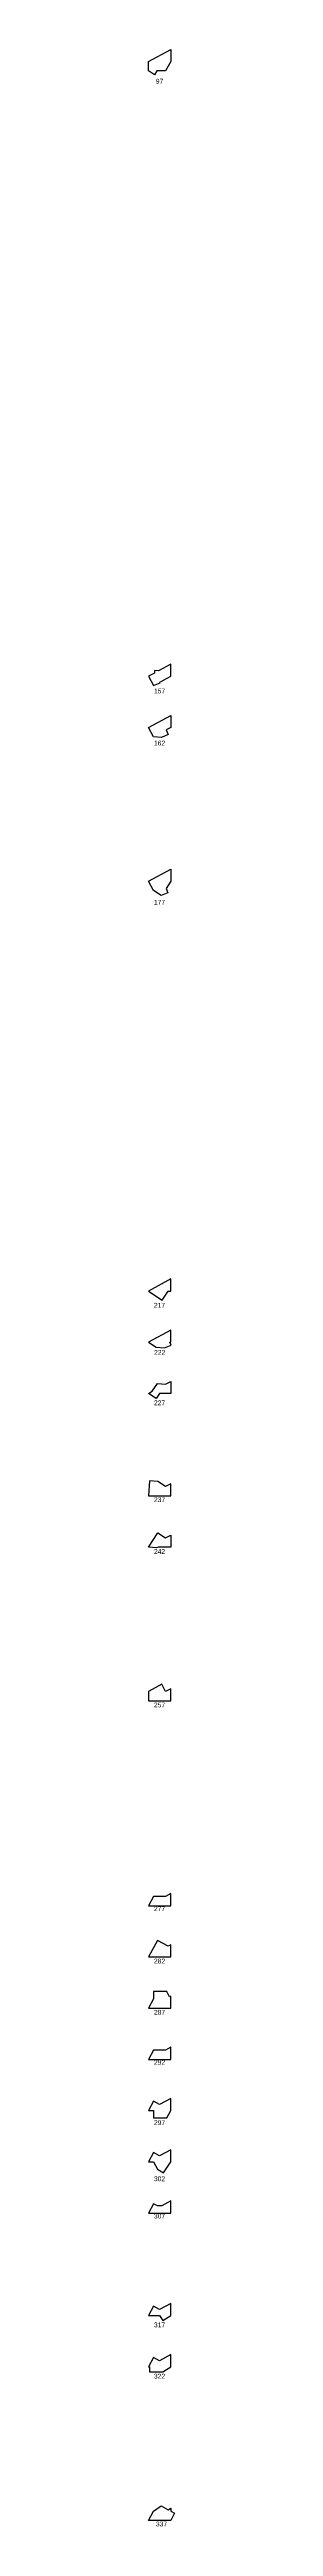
# Model space of a CAD drawing. Header units: millimetres. Extents: x 122552 to 2943733, y -2581954 to 22549.
# Drawn here: x 1321099 to 1334722, y -2532303 to -1243717 of the extents above; entities that cross this region are included whole.
import ezdxf
from ezdxf.enums import TextEntityAlignment as Align

# ---------------------------------------------------------------- set-up
doc = ezdxf.new("R2010")
doc.units = ezdxf.units.MM
doc.styles.add('Arial', font='arial_0.ttf')

msp = doc.modelspace()

# ---------------------------------------------------------------- linework, layer by layer
for points in [[(1324245, -1256908), (1321099, -1254863), (1321099, -1250006), (1332686, -1243717), (1332686, -1250006), (1330050, -1254863), (1325574, -1254863)], [(1324357, -1566805), (1324256, -1568076), (1321099, -1569790), (1323735, -1574647), (1327164, -1573124), (1327043, -1572852), (1332686, -1569790), (1332686, -1563501), (1326313, -1566960)], [(1331420, -1600110), (1327991, -1601634), (1323735, -1601296), (1321099, -1596438), (1332686, -1590150), (1332686, -1596438), (1330352, -1597705)], [(1331237, -1682366), (1327808, -1683889), (1323735, -1681242), (1321099, -1676384), (1332686, -1670096), (1332686, -1676384), (1330247, -1680137)], [(1328318, -1894266), (1331368, -1889574), (1332686, -1889574), (1332686, -1883285), (1321099, -1889574)], [(1332686, -1909934), (1321099, -1916222), (1325172, -1918870), (1329428, -1919207), (1332857, -1917684), (1332208, -1916222), (1332686, -1916222)], [(1321099, -1942871), (1323135, -1941766), (1325794, -1937676), (1330050, -1938013), (1332686, -1936583), (1332686, -1942871), (1326892, -1942871), (1325172, -1945518)], [(1321721, -1988326), (1321099, -1996168), (1332686, -1996168), (1332686, -1989880), (1330050, -1991311), (1325977, -1988663)], [(1330050, -2017959), (1332686, -2016529), (1332686, -2022817), (1326115, -2022817), (1325355, -2023155), (1321099, -2022817), (1325977, -2015312)], [(1328013, -2094153), (1321099, -2097905), (1321099, -2102763), (1332686, -2102763), (1332686, -2096475), (1330050, -2097905)], [(1330050, -2204500), (1323735, -2204500), (1321099, -2209358), (1332686, -2209358), (1332686, -2203069)], [(1332686, -2236006), (1332686, -2229718), (1331368, -2230433), (1325771, -2227396), (1321099, -2236006)], [(1332686, -2262655), (1332686, -2256367), (1332086, -2256692), (1330649, -2254045), (1323735, -2254045), (1323735, -2257797), (1321099, -2262655)], [(1332686, -2289304), (1332686, -2283015), (1330050, -2284446), (1323735, -2284446), (1321099, -2289304)], [(1323735, -2311095), (1321099, -2315952), (1323735, -2315952), (1323735, -2319705), (1330649, -2319705), (1332686, -2315952), (1332686, -2309664), (1326892, -2312808)], [(1323735, -2337743), (1321099, -2342601), (1323735, -2342601), (1325771, -2346354), (1328918, -2348399), (1332686, -2342601), (1332686, -2336313), (1326892, -2339457)], [(1328013, -2365497), (1325771, -2365497), (1323735, -2364392), (1321099, -2369250), (1332686, -2369250), (1332686, -2362961)], [(1323735, -2417689), (1321099, -2422547), (1326892, -2422547), (1328613, -2425194), (1332686, -2422547), (1332686, -2416259), (1326892, -2419403)], [(1323735, -2444338), (1321099, -2449196), (1321698, -2449196), (1321698, -2451843), (1328613, -2451843), (1332686, -2449196), (1332686, -2442907), (1326892, -2446051)], [(1332686, -2529142), (1321099, -2529142), (1323735, -2524284), (1327808, -2521637), (1331368, -2523569), (1332686, -2522853), (1332686, -2524284), (1334722, -2525389)]]:
    msp.add_lwpolyline(points, close=True)

# ---------------------------------------------------------------- texts
at = {"style": 'Arial'}
for s, p in [('97', (1326892, -1260206)), ('157', (1326892, -1577434)), ('162', (1326892, -1604504)), ('177', (1326892, -1687338)), ('217', (1326892, -1897011)), ('222', (1326978, -1921526)), ('227', (1326892, -1947752)), ('237', (1326892, -1998129)), ('242', (1326892, -2025115)), ('257', (1326892, -2104916)), ('277', (1326892, -2210930)), ('282', (1326892, -2238159)), ('287', (1326892, -2264808)), ('292', (1326892, -2290876)), ('297', (1326892, -2322215)), ('302', (1326892, -2351420)), ('307', (1326892, -2370822)), ('317', (1326892, -2427428)), ('322', (1326892, -2454077)), ('337', (1327911, -2531018))]:
    msp.add_text(s, height=2500, dxfattribs=at).set_placement(p, align=Align.MIDDLE_CENTER)

doc.saveas('drawing.dxf')
